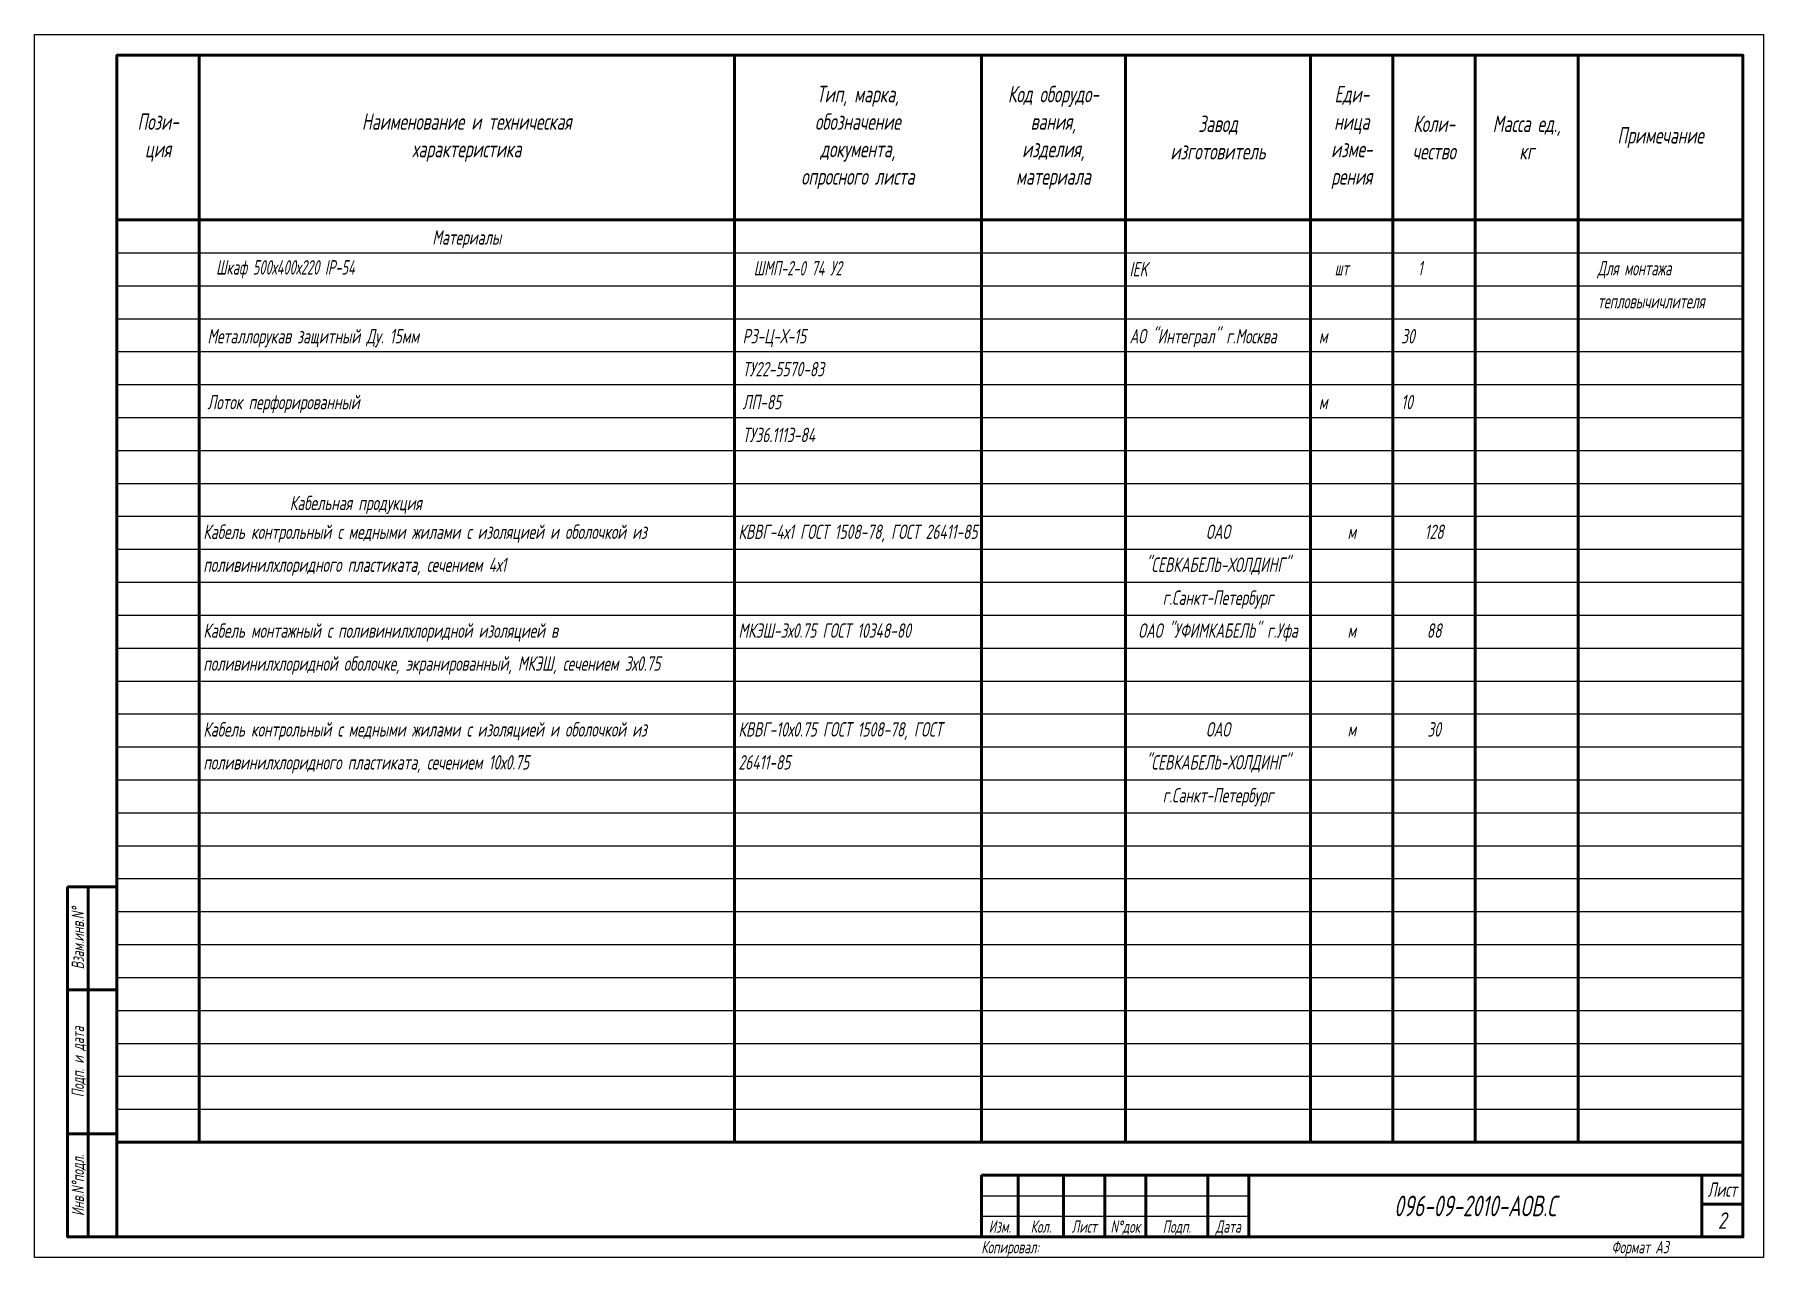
# Model space of a CAD drawing. Extents: x 37 to 1092, y -2983 to -601.
# Drawn here: x 37.2 to 457.2, y -2982.8 to -2685.8 of the extents above; entities that cross this region are included whole.
import ezdxf
from ezdxf.enums import TextEntityAlignment as Align

# ---------------------------------------------------------------- set-up
doc = ezdxf.new("R2010")
doc.units = 0
doc.layers.add('FORMAT', color=134, linetype='Continuous')
doc.layers.add('TEXT', color=4, linetype='Continuous')
doc.styles.add('R2_5', font='romant.shx', dxfattribs={"width": 0.65, "oblique": 12, "height": 2.5})
doc.styles.get("Standard").update_dxf_attribs({"font": 'romant.shx', "width": 0.65, "oblique": 12})

msp = doc.modelspace()

# ---------------------------------------------------------------- texts
at = {"char_height": 3.5, "line_spacing_factor": 1.371429}
for s, insert, width, attachment_point in [('Кабель контрольный с медными жилами с изоляцией и оболочкой из поливинилхлоридного пластиката, сечением 4х1', (78.2, -2804.82), 128, 1), ('КВВГ-4х1 ГОСТ 1508-78, ГОСТ 26411-85', (208.2, -2804.82), 58, 1), ('ОАО "СЕВКАБЕЛЬ-ХОЛДИНГ" г.Санкт-Петербург', (324.7, -2804.82), 43, 2), ('128', (377.2, -2804.82), 18, 2), ('м', (357.2, -2804.82), 18, 2), ('Кабель монтажный с поливинилхлоридной изоляцией в поливинилхлоридной оболочке, экранированный, МКЭШ, сечением 3х0.75', (78.2, -2828.82), 128, 1), ('МКЭШ-3х0.75 ГОСТ 10348-80', (208.2, -2828.82), 58, 1), ('ОАО "УФИМКАБЕЛЬ" г.Уфа', (324.7, -2828.82), 43, 2), ('м', (357.2, -2828.82), 18, 2), ('88', (377.2, -2828.82), 18, 2), ('Кабель контрольный с медными жилами с изоляцией и оболочкой из поливинилхлоридного пластиката, сечением 10х0.75', (78.2, -2852.82), 128, 1), ('КВВГ-10х0.75 ГОСТ 1508-78, ГОСТ 26411-85', (208.2, -2852.82), 58, 1), ('ОАО "СЕВКАБЕЛЬ-ХОЛДИНГ" г.Санкт-Петербург', (324.7, -2852.82), 43, 2), ('м', (357.2, -2852.82), 18, 2), ('30', (377.2, -2852.82), 18, 2)]:
    msp.add_mtext(s, dxfattribs=dict(at, insert=insert, width=width, attachment_point=attachment_point))
at = {"layer": 'FORMAT', "style": 'R2_5', "oblique": 12, "width": 0.65}
for s, height, p in [('Лист', 3.5, (447.2, -2966.36)), ('Формат А3', 3, (427.24, -2980.32))]:
    msp.add_text(s, height=height, dxfattribs=at).set_placement(p, align=Align.MIDDLE_CENTER)
for s, p in [('Изм.', (271.69, -2976.82)), ('Кол.', (281.69, -2976.82)), ('Лист', (292.2, -2976.82)), ('N%%dдок', (302.2, -2976.82)), ('Подп.', (314.7, -2976.82)), ('Дата', (327.2, -2976.82))]:
    msp.add_text(s, height=3, dxfattribs=at).set_placement(p, align=Align.CENTER)
msp.add_text('Копировал:', height=3, dxfattribs=at).set_placement((267.2, -2980.32), align=Align.MIDDLE_LEFT)
at = {"layer": 'FORMAT', "char_height": 4, "attachment_point": 5, "style": 'R2_5'}
for s, insert, width in [('Тип, марка,\\Pобозначение\\Pдокумента,\\Pопросного листа', (237.2, -2710.82), 60), ('Код оборудо-\\Pвания,\\Pизделия,\\Pматериала', (284.7, -2710.82), 35), ('Еди-\\Pница\\Pизме-\\Pрения', (357.2, -2710.82), 20), ('Пози-\\Pция', (67.2, -2710.82), 20), ('Наименование и техническая\\Pхарактеристика', (142.2, -2710.82), 130), ('Завод\\Pизготовитель', (324.7, -2710.82), 45), ('Коли-\\Pчество', (377.2, -2710.82), 20), ('Масса ед.,\\Pкг', (399.7, -2710.82), 25), ('Примечание', (432.2, -2710.82), 40)]:
    msp.add_mtext(s, dxfattribs=dict(at, insert=insert, width=width))
at = {"layer": 'TEXT', "style": 'R2_5', "oblique": 12, "width": 0.6}
for s, p in [('Шкаф 500х400х220 IP-54', (81.3, -2744.1)), ('ШМП-2-0 74 У2', (211.91, -2744.32)), ('шт', (353.04, -2744.32)), ('1', (373.27, -2744.32)), ('Для монтажа', (416.91, -2744.32)), ('тепловычичлителя', (416.91, -2752.32))]:
    msp.add_text(s, height=3.5, dxfattribs=at).set_placement(p)
at = {"layer": 'TEXT', "style": 'R2_5', "oblique": 12, "width": 0.65}
for s, p in [('Взам.инв.N%%d', (47.7, -2905.32)), ('Подп. и дата', (47.7, -2935.32)), ('Инв.N%%dподл.', (47.7, -2965.32))]:
    msp.add_text(s, height=3, rotation=90, dxfattribs=at).set_placement(p, align=Align.MIDDLE_CENTER)
at = {"layer": 'TEXT', "style": 'R2_5', "oblique": 12, "width": 0.75}
msp.add_text('2', height=4, dxfattribs=at).set_placement((447.2, -2973.86), align=Align.MIDDLE_CENTER)
at = {"layer": 'TEXT', "char_height": 3.5, "line_spacing_factor": 1.37, "style": 'R2_5'}
for s, insert, width, attachment_point in [('Материалы', (142.2, -2733.32), 130, 2), ('IEK', (303.2, -2741.06), 43, 1), ('Металлорукав защитный Ду. 15мм', (79.2, -2757.32), 125, 1), ('РЗ-Ц-Х-15\\PТУ22-5570-83', (209.2, -2757.32), 57, 1), ('АО "Интеграл" г.Москва', (303.2, -2757.32), 43.2929, 1), ('м', (349.2, -2757.32), 17, 1), ('30', (369.2, -2757.32), 17, 1), ('Лоток перфорированный', (79.2, -2773.32), 125, 1), ('ЛП-85\\PТУ36.1113-84', (209.2, -2773.32), 57, 1), ('м', (349.2, -2773.32), 17, 1), ('10', (369.2, -2773.32), 17, 1), ('Кабельная продукция', (99.2, -2797.82), 125, 1)]:
    msp.add_mtext(s, dxfattribs=dict(at, insert=insert, width=width, attachment_point=attachment_point))
at = {"layer": 'TEXT', "insert": (387.2, -2970.32), "char_height": 5, "width": 46.9647, "attachment_point": 5, "style": 'R2_5'}
msp.add_mtext('096-09-2010-АОВ.С', dxfattribs=at)

# ---------------------------------------------------------------- linework, layer by layer
at = {"layer": 'FORMAT', "lineweight": 50}
for p, q in [((77.2, -2690.82), (77.2, -2954.82)), ((207.2, -2690.82), (207.2, -2954.82)), ((267.2, -2690.82), (267.2, -2954.82)), ((302.2, -2690.82), (302.2, -2954.82)), ((347.2, -2690.82), (347.2, -2954.82)), ((367.2, -2690.82), (367.2, -2954.82)), ((387.2, -2690.82), (387.2, -2954.82)), ((412.2, -2690.82), (412.2, -2954.82)), ((57.2, -2730.82), (452.2, -2730.82)), ((50.2, -2892.82), (50.2, -2977.82)), ((57.2, -2917.82), (45.2, -2917.82)), ((57.2, -2952.82), (45.2, -2952.82)), ((57.2, -2954.82), (452.2, -2954.82)), ((276.18, -2977.82), (276.18, -2962.82)), ((287.2, -2977.82), (287.2, -2962.82)), ((297.2, -2977.82), (297.2, -2962.82)), ((307.2, -2977.82), (307.2, -2962.82)), ((322.2, -2977.82), (322.2, -2962.82)), ((332.21, -2977.82), (332.21, -2962.82)), ((442.2, -2962.82), (442.2, -2977.82)), ((452.2, -2969.9), (442.2, -2969.9))]:
    msp.add_line(p, q, dxfattribs=at)
at = {"layer": 'FORMAT'}
for p, q in [((57.2, -2738.82), (452.2, -2738.82)), ((57.2, -2746.82), (452.2, -2746.82)), ((57.2, -2754.82), (452.2, -2754.82)), ((57.2, -2762.82), (452.2, -2762.82)), ((57.2, -2770.82), (452.2, -2770.82)), ((57.2, -2778.82), (452.2, -2778.82)), ((57.2, -2786.82), (452.2, -2786.82)), ((57.2, -2794.82), (452.2, -2794.82)), ((57.2, -2794.82), (452.2, -2794.82)), ((57.2, -2802.82), (452.2, -2802.82)), ((57.2, -2810.82), (452.2, -2810.82)), ((57.2, -2818.82), (452.2, -2818.82)), ((57.2, -2826.82), (452.2, -2826.82)), ((57.2, -2834.82), (452.2, -2834.82)), ((57.2, -2842.82), (452.2, -2842.82)), ((57.2, -2850.82), (452.2, -2850.82)), ((57.2, -2858.82), (452.2, -2858.82)), ((57.2, -2866.82), (452.2, -2866.82)), ((57.2, -2874.82), (452.2, -2874.82)), ((57.2, -2882.82), (452.2, -2882.82)), ((57.2, -2890.82), (452.2, -2890.82)), ((57.2, -2898.82), (452.2, -2898.82)), ((57.2, -2906.82), (452.2, -2906.82)), ((57.2, -2914.82), (452.2, -2914.82)), ((57.2, -2922.82), (452.2, -2922.82)), ((57.2, -2930.82), (452.2, -2930.82)), ((57.2, -2938.82), (452.2, -2938.82)), ((57.2, -2946.82), (452.2, -2946.82)), ((267.2, -2967.82), (332.21, -2967.82)), ((267.2, -2972.82), (332.21, -2972.82))]:
    msp.add_line(p, q, dxfattribs=at)
msp.add_lwpolyline([(37.2, -2685.82), (457.2, -2685.82), (457.2, -2982.82), (37.2, -2982.82)], close=True, dxfattribs=at)
at = {"layer": 'FORMAT', "lineweight": 50}
for points in [[(57.2, -2977.82), (57.2, -2690.82), (452.2, -2690.82), (452.2, -2977.82)], [(45.2, -2892.82), (57.2, -2892.82), (57.2, -2977.82), (45.2, -2977.82)], [(267.2, -2962.82), (452.2, -2962.82), (452.2, -2977.82), (267.2, -2977.82)]]:
    msp.add_lwpolyline(points, close=True, dxfattribs=at)

msp.set_redraw_order([(e.dxf.handle, doc.entitydb.next_handle()) for e in msp.query("TEXT MTEXT ATTDEF DIMENSION ARC_DIMENSION")])  # texts and dimensions are drawn at this point

doc.saveas('drawing.dxf')
